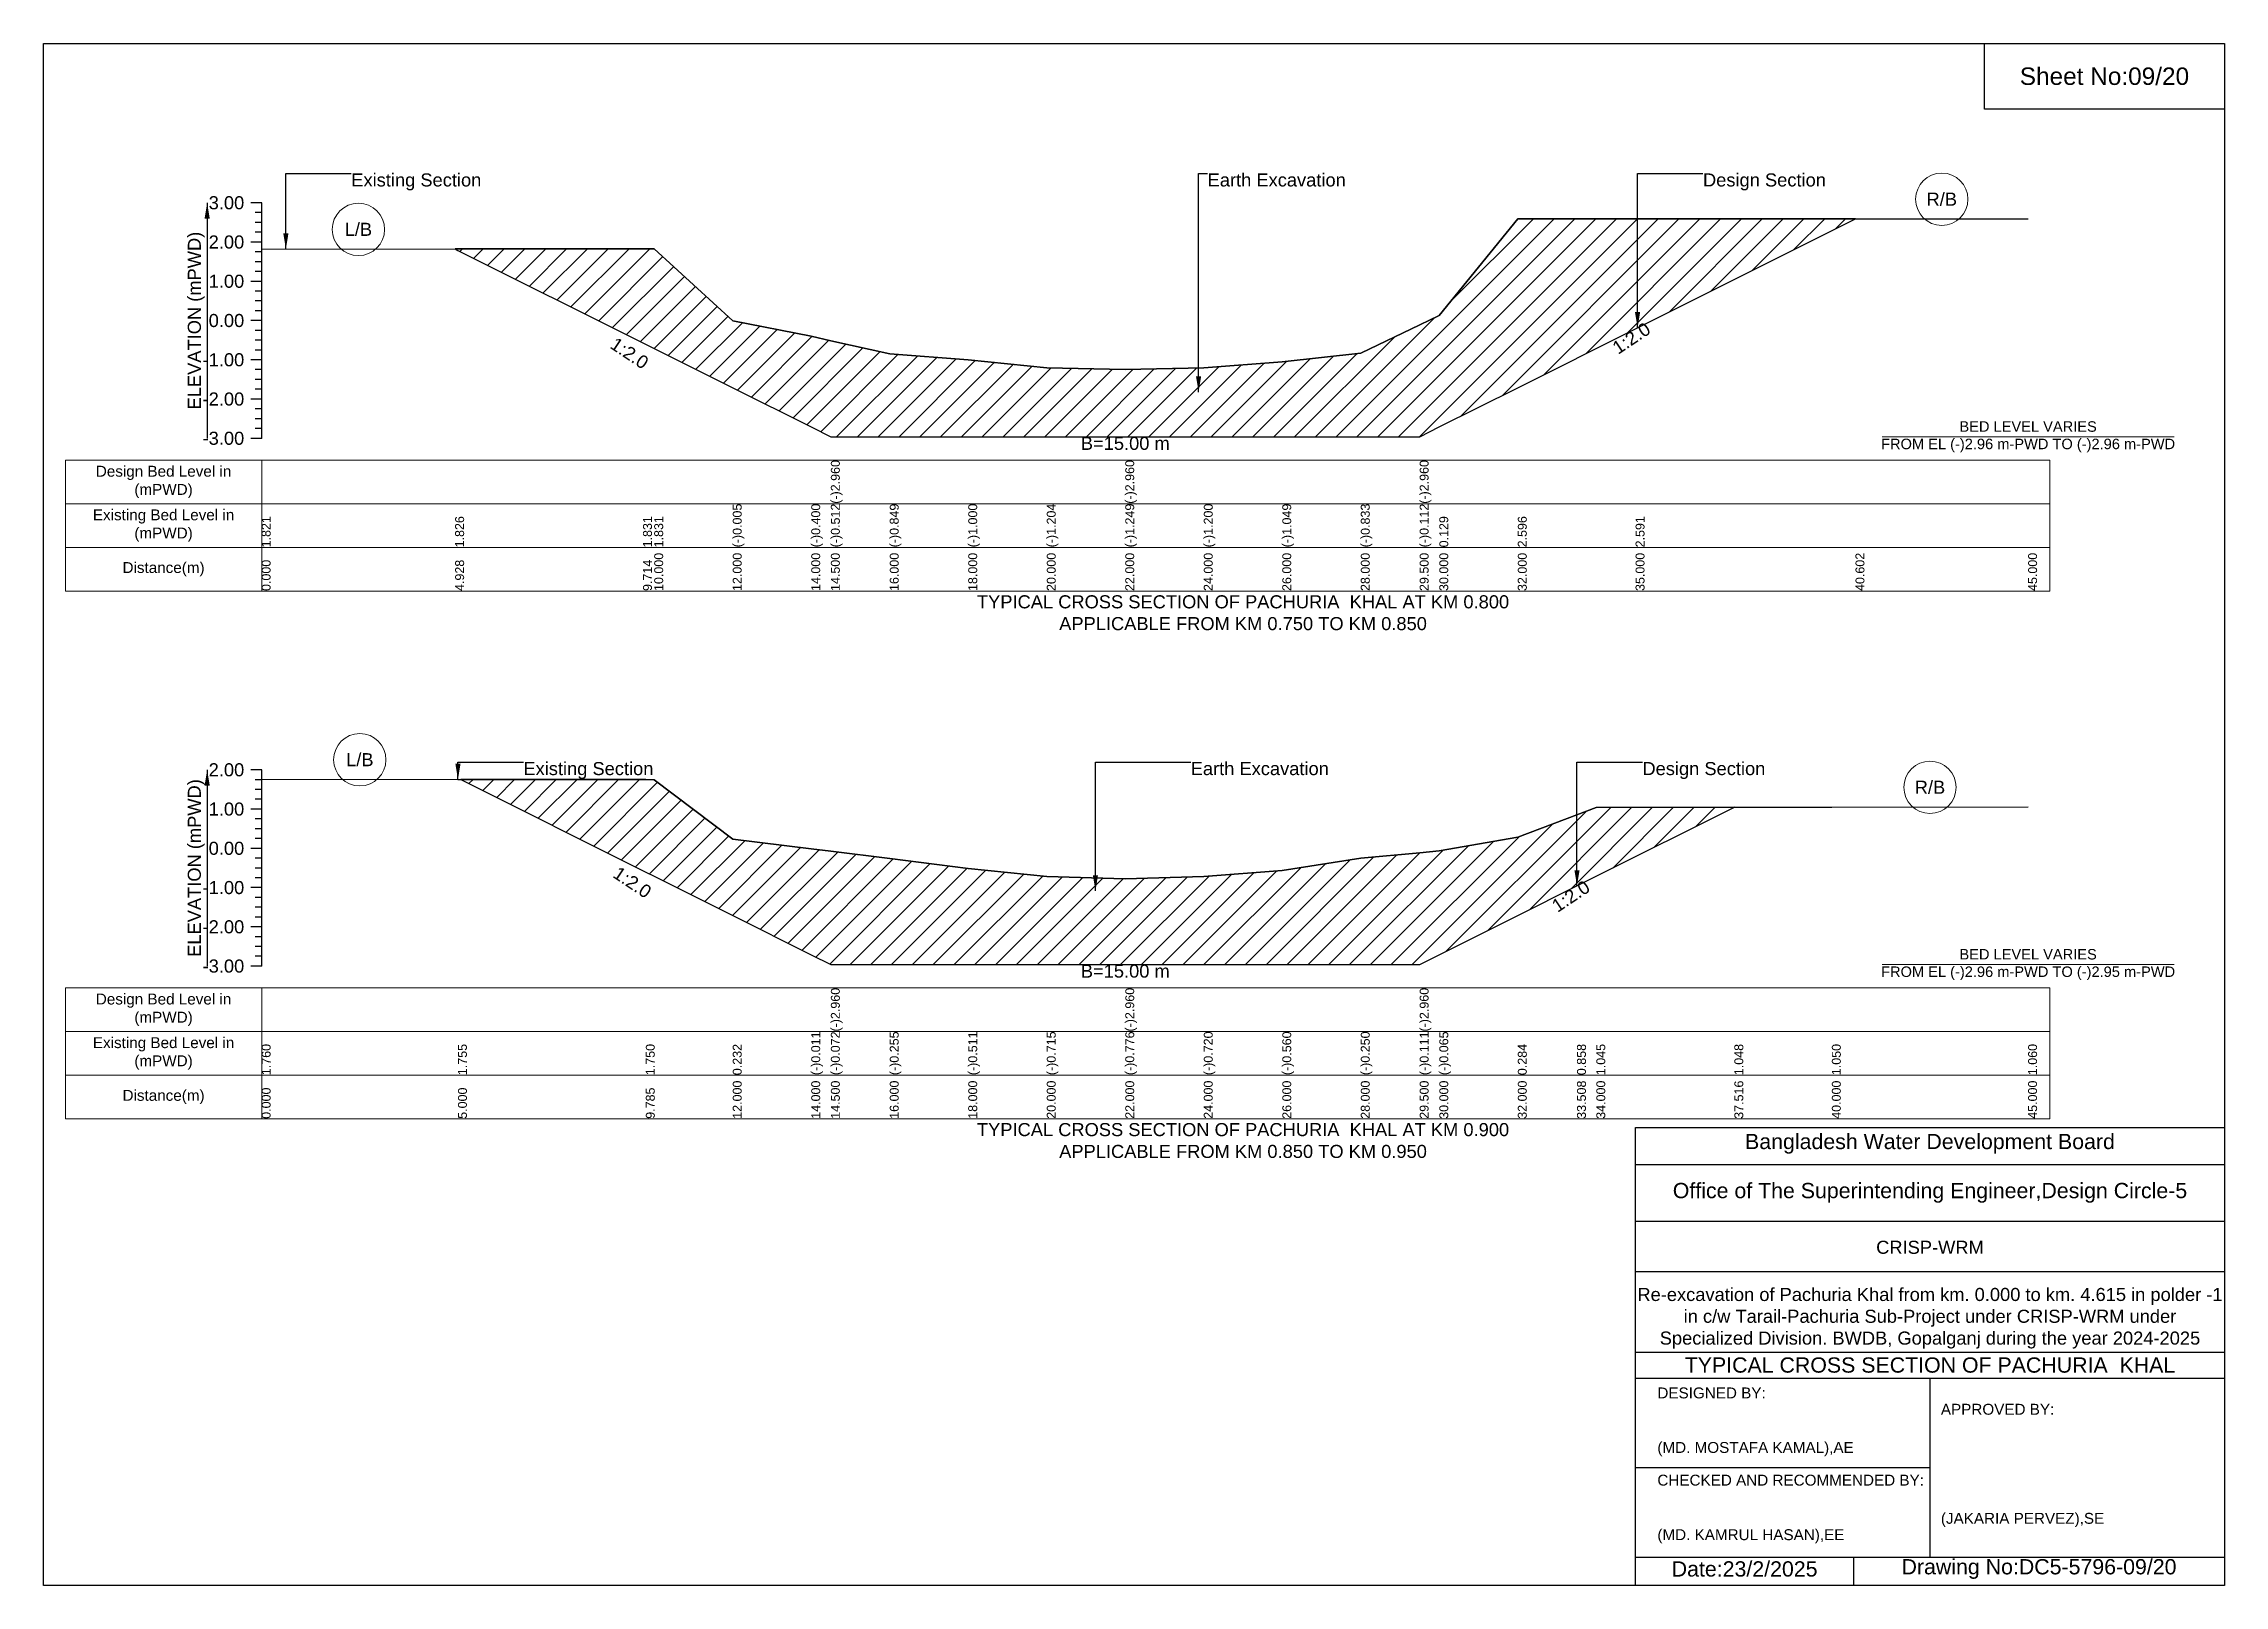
# Model space of a CAD drawing. Header units: inches. Extents: x 91000 to 388000, y -12099 to 0.
# Drawn here: x 180000 to 188000, y -5656 to 0 of the extents above; entities that cross this region are included whole.
import ezdxf

# ---------------------------------------------------------------- set-up
doc = ezdxf.new("R2010")
doc.units = ezdxf.units.IN
doc.header["$LTSCALE"] = 7
doc.header["$MEASUREMENT"] = 0
for name, color, linetype, lineweight in [('Cross section Data Border', 7, 'Continuous', 9), ('Cross Section Labels', 7, 'Continuous', 9), ('Existing_Bed_Level for Xsection', 7, 'Continuous', 25)]:
    doc.layers.add(name, color=color, linetype=linetype, lineweight=lineweight)
doc.styles.get("Standard").update_dxf_attribs({"font": 'arial.ttf'})
doc.dimstyles.get("Standard").update_dxf_attribs({"dimtxt": 0.18, "dimasz": 0.18, "dimexe": 0.18, "dimexo": 0.0625, "dimgap": 0.09, "dimtad": 0, "dimtih": 1, "dimtoh": 1, "dimdec": 4, "dimzin": 0, "dimdsep": 46, "dimtxsty": 'Standard', "dimcen": 0.09, "dimadec": 0, "dimazin": 0, "dimtfac": 1, "dimtdec": 4, "dimtofl": 0, "dimtmove": 0, "dimatfit": 3, "dimfxl": 1, "dimtolj": 1, "dimtzin": 0, "dimarcsym": 0})

msp = doc.modelspace()

# ---------------------------------------------------------------- texts
at = {"attachment_point": 5}
for s, insert, char_height in [('Sheet No:09/20', (187560, -120), 64), ('Bangladesh Water Development Board', (186920, -4036), 56), ('Office of The Superintending Engineer,Design Circle-5', (186920, -4216), 56)]:
    msp.add_mtext(s, dxfattribs=dict(at, insert=insert, char_height=char_height))
for s, insert, char_height, width, attachment_point in [('CRISP-WRM', (186920, -4416), 48, 2240, 5), ('Re-excavation of Pachuria Khal from km. 0.000 to km. 4.615 in polder -1  in c/w Tarail-Pachuria Sub-Project under CRISP-WRM under Specialized Division. BWDB, Gopalganj during the year 2024-2025', (186920, -4676), 48, 2160, 5), ('TYPICAL CROSS SECTION OF PACHURIA  KHAL', (186920, -4848), 56, 2240, 5), ('DESIGNED BY:^J^J^J(MD. MOSTAFA KAMAL),AE', (185920, -5056), 40, 1120, 4), ('APPROVED BY:^J^J^J^J^J^J(JAKARIA PERVEZ),SE', (186960, -5216), 40, 1120, 4), ('CHECKED AND RECOMMENDED BY:^J^J^J(MD. KAMRUL HASAN),EE', (185920, -5376), 40, 1120, 4), ('Date:23/2/2025 ', (186240, -5596), 56, 1120, 5), ('Drawing No:DC5-5796-09/20', (187320, -5596), 56, 1760, 5)]:
    msp.add_mtext(s, dxfattribs=dict(insert=insert, char_height=char_height, width=width, attachment_point=attachment_point))
at = {"layer": 'Cross section Data Border', "char_height": 40, "width": 640, "attachment_point": 5}
for s, insert in [('Design Bed Level in (mPWD)', (180440, -1608.1)), ('Existing Bed Level in (mPWD)', (180440, -1768.1)), ('Distance(m)', (180440, -1928.1)), ('Design Bed Level in (mPWD)', (180440, -3544.3)), ('Existing Bed Level in (mPWD)', (180440, -3704.3)), ('Distance(m)', (180440, -3864.3))]:
    msp.add_mtext(s, dxfattribs=dict(at, insert=insert))
at = {"layer": 'Cross Section Labels'}
for s, insert, char_height, attachment_point in [('Existing Section', (181128.7, -476.1), 48, 1), ('Earth Excavation', (184270.1, -476.1), 48, 1), ('Design Section', (186087.3, -476.1), 48, 1), ('R/B', (186963.3, -571), 48, 5), ('L/B', (181154.8, -681.6), 48, 5), ('BED LEVEL VARIES ^JFROM EL (-)2.96 m-PWD TO (-)2.96 m-PWD', (187280, -1442.4), 38.4, 5), ('B=15.00 m', (183968, -1442.4), 48, 2), ('TYPICAL CROSS SECTION OF PACHURIA  KHAL AT KM 0.800^JAPPLICABLE FROM KM 0.750 TO KM 0.850', (184400, -2088.1), 48, 5), ('L/B', (181160, -2627.2), 48, 5), ('Existing Section', (181760, -2635.5), 48, 1), ('Earth Excavation', (184208, -2635.5), 48, 1), ('Design Section', (185865.1, -2635.5), 48, 1), ('R/B', (186920, -2728.3), 48, 5), ('BED LEVEL VARIES ^JFROM EL (-)2.96 m-PWD TO (-)2.95 m-PWD', (187280, -3378.5), 38.4, 5), ('B=15.00 m', (183968, -3378.5), 48, 2), ('TYPICAL CROSS SECTION OF PACHURIA  KHAL AT KM 0.900^JAPPLICABLE FROM KM 0.850 TO KM 0.950', (184400, -4024.3), 48, 5)]:
    msp.add_mtext(s, dxfattribs=dict(at, insert=insert, char_height=char_height, attachment_point=attachment_point))
at = {"layer": 'Cross Section Labels', "char_height": 48, "attachment_point": 2}
for insert, rotation in [((185811.3, -1060.7), 33.69007), ((182162.8, -1115.8), 326.30993), ((182173.1, -3057), 326.30993), ((185589.1, -3107.9), 33.69007)]:
    msp.add_mtext('1:2.0', dxfattribs=dict(at, insert=insert, rotation=rotation))
at = {"layer": 'Existing_Bed_Level for Xsection', "char_height": 48, "attachment_point": 6}
for s, insert in [('3.00', (180736, -584.1)), ('2.00', (180736, -728.1)), ('1.00', (180736, -872.1)), ('0.00', (180736, -1016.1)), ('-1.00', (180736, -1160.1)), ('-2.00', (180736, -1304.1)), ('-3.00', (180736, -1448.1)), ('2.00', (180736, -2664.3)), ('1.00', (180736, -2808.3)), ('0.00', (180736, -2952.3)), ('-1.00', (180736, -3096.3)), ('-2.00', (180736, -3240.3)), ('-3.00', (180736, -3384.3))]:
    msp.add_mtext(s, dxfattribs=dict(at, insert=insert))
at = {"layer": 'Existing_Bed_Level for Xsection', "rotation": 90}
for s, insert, char_height, attachment_point in [('ELEVATION (mPWD)', (180560, -1016.1), 48, 5), ('(-)2.960', (182888, -1688.1), 32.8, 1), ('(-)2.960', (183968, -1688.1), 32.8, 1), ('(-)2.960', (185048, -1688.1), 32.8, 1), ('1.821', (180800, -1848.1), 32.8, 1), ('1.826', (181509.7, -1848.1), 32.8, 1), ('1.831', (182198.8, -1848.1), 32.8, 1), ('1.831', (182240, -1848.1), 32.8, 1), ('(-)0.005', (182528, -1848.1), 32.8, 1), ('(-)0.400', (182816, -1848.1), 32.8, 1), ('(-)0.512', (182888, -1848.1), 32.8, 1), ('(-)0.849', (183104, -1848.1), 32.8, 1), ('(-)1.000', (183392, -1848.1), 32.8, 1), ('(-)1.204', (183680, -1848.1), 32.8, 1), ('(-)1.249', (183968, -1848.1), 32.8, 1), ('(-)1.200', (184256, -1848.1), 32.8, 1), ('(-)1.049', (184544, -1848.1), 32.8, 1), ('(-)0.833', (184832, -1848.1), 32.8, 1), ('(-)0.112', (185048, -1848.1), 32.8, 1), ('0.129', (185120, -1848.1), 32.8, 1), ('2.596', (185408, -1848.1), 32.8, 1), ('2.591', (185840, -1848.1), 32.8, 1), ('0.000', (180800, -2008.1), 32.8, 1), ('4.928', (181509.7, -2008.1), 32.8, 1), ('9.714', (182198.8, -2008.1), 32.8, 1), ('10.000', (182240, -2008.1), 32.8, 1), ('12.000', (182528, -2008.1), 32.8, 1), ('14.000', (182816, -2008.1), 32.8, 1), ('14.500', (182888, -2008.1), 32.8, 1), ('16.000', (183104, -2008.1), 32.8, 1), ('18.000', (183392, -2008.1), 32.8, 1), ('20.000', (183680, -2008.1), 32.8, 1), ('22.000', (183968, -2008.1), 32.8, 1), ('24.000', (184256, -2008.1), 32.8, 1), ('26.000', (184544, -2008.1), 32.8, 1), ('28.000', (184832, -2008.1), 32.8, 1), ('29.500', (185048, -2008.1), 32.8, 1), ('30.000', (185120, -2008.1), 32.8, 1), ('32.000', (185408, -2008.1), 32.8, 1), ('35.000', (185840, -2008.1), 32.8, 1), ('40.602', (186646.7, -2008.1), 32.8, 1), ('45.000', (187280, -2008.1), 32.8, 1), ('ELEVATION (mPWD)', (180560, -3024.3), 48, 5), ('(-)2.960', (182888, -3624.3), 32.8, 1), ('(-)2.960', (183968, -3624.3), 32.8, 1), ('(-)2.960', (185048, -3624.3), 32.8, 1), ('1.760', (180800, -3784.3), 32.8, 1), ('1.755', (181520, -3784.3), 32.8, 1), ('1.750', (182209.1, -3784.3), 32.8, 1), ('0.232', (182528, -3784.3), 32.8, 1), ('(-)0.011', (182816, -3784.3), 32.8, 1), ('(-)0.072', (182888, -3784.3), 32.8, 1), ('(-)0.255', (183104, -3784.3), 32.8, 1), ('(-)0.511', (183392, -3784.3), 32.8, 1), ('(-)0.715', (183680, -3784.3), 32.8, 1), ('(-)0.776', (183968, -3784.3), 32.8, 1), ('(-)0.720', (184256, -3784.3), 32.8, 1), ('(-)0.560', (184544, -3784.3), 32.8, 1), ('(-)0.250', (184832, -3784.3), 32.8, 1), ('(-)0.111', (185048, -3784.3), 32.8, 1), ('(-)0.065', (185120, -3784.3), 32.8, 1), ('0.284', (185408, -3784.3), 32.8, 1), ('0.858', (185625.1, -3784.3), 32.8, 1), ('1.045', (185696, -3784.3), 32.8, 1), ('1.048', (186202.3, -3784.3), 32.8, 1), ('1.050', (186560, -3784.3), 32.8, 1), ('1.060', (187280, -3784.3), 32.8, 1), ('0.000', (180800, -3944.3), 32.8, 1), ('5.000', (181520, -3944.3), 32.8, 1), ('9.785', (182209.1, -3944.3), 32.8, 1), ('12.000', (182528, -3944.3), 32.8, 1), ('14.000', (182816, -3944.3), 32.8, 1), ('14.500', (182888, -3944.3), 32.8, 1), ('16.000', (183104, -3944.3), 32.8, 1), ('18.000', (183392, -3944.3), 32.8, 1), ('20.000', (183680, -3944.3), 32.8, 1), ('22.000', (183968, -3944.3), 32.8, 1), ('24.000', (184256, -3944.3), 32.8, 1), ('26.000', (184544, -3944.3), 32.8, 1), ('28.000', (184832, -3944.3), 32.8, 1), ('29.500', (185048, -3944.3), 32.8, 1), ('30.000', (185120, -3944.3), 32.8, 1), ('32.000', (185408, -3944.3), 32.8, 1), ('33.508', (185625.1, -3944.3), 32.8, 1), ('34.000', (185696, -3944.3), 32.8, 1), ('37.516', (186202.3, -3944.3), 32.8, 1), ('40.000', (186560, -3944.3), 32.8, 1), ('45.000', (187280, -3944.3), 32.8, 1)]:
    msp.add_mtext(s, dxfattribs=dict(at, insert=insert, char_height=char_height, attachment_point=attachment_point))

# ---------------------------------------------------------------- hatches: boundary and pattern name
at = {"layer": 'Existing_Bed_Level for Xsection'}
h = msp.add_hatch(dxfattribs=at)
h.set_pattern_fill('ANSI31', color=256, scale=432, style=0)
h.paths.add_polyline_path([(181509.7, -753.2), (181520, -758.4), (182198.8, -1097.8), (182240, -1118.4), (182528, -1262.4), (182816, -1406.4), (182888, -1442.4), (183104, -1442.4), (183392, -1442.4), (183680, -1442.4), (183968, -1442.4), (184256, -1442.4), (184544, -1442.4), (184832, -1442.4), (185048, -1442.4), (185120, -1406.4), (185408, -1262.4), (185840, -1046.4), (185847.3, -1042.7), (186646.7, -643), (185847.3, -643), (185840, -643), (185408, -642.3), (185120, -997.6), (185048, -1032.2), (184832, -1136.1), (184544, -1167.2), (184256, -1188.9), (183968, -1196), (183680, -1189.5), (183392, -1160.1), (183104, -1138.4), (182888, -1089.9), (182816, -1073.7), (182528, -1016.9), (182240, -752.5), (182198.8, -752.5), (181520, -753.2)])
h = msp.add_hatch(dxfattribs=at)
h.set_pattern_fill('ANSI31', color=256, scale=432, style=0)
h.paths.add_polyline_path([(181530.1, -2699.5), (182209.1, -3039), (182240, -3054.5), (182528, -3198.5), (182816, -3342.5), (182888, -3378.5), (183104, -3378.5), (183392, -3378.5), (183680, -3378.5), (183968, -3378.5), (184256, -3378.5), (184544, -3378.5), (184832, -3378.5), (185048, -3378.5), (185120, -3342.5), (185408, -3198.5), (185625.1, -3089.9), (185696, -3054.5), (186202.3, -2801.4), (185696, -2801.8), (185625.1, -2828.7), (185408, -2911.4), (185120, -2961.6), (185048, -2968.3), (184832, -2988.3), (184544, -3032.9), (184256, -3055.9), (183968, -3064), (183680, -3055.2), (183392, -3025.8), (183104, -2989), (182888, -2962.6), (182816, -2953.8), (182528, -2918.8), (182240, -2700.3), (182209.1, -2700.2)])

# ---------------------------------------------------------------- linework, layer by layer
for points in [[(180000, 0), (188000, 0), (188000, -5656), (180000, -5656)], [(187120, 0), (188000, 0), (188000, -240), (187120, -240)]]:
    msp.add_lwpolyline(points, close=True)
for points in [[(185840, -5656), (185840, -3976), (188000, -3976)], [(185840, -4112), (188000, -4112)], [(185840, -4320), (188000, -4320)], [(185840, -4504), (188000, -4504)], [(185840, -4800), (188000, -4800)], [(185840, -4896), (188000, -4896)], [(186920, -4896), (186920, -5552)], [(185840, -5224), (186920, -5224)], [(185840, -5552), (188000, -5552)], [(186640, -5552), (186640, -5656)]]:
    msp.add_lwpolyline(points)
at = {"layer": 'Cross section Data Border'}
for points in [[(180080, -1528.1), (187360, -1528.1), (187360, -2008.1), (180080, -2008.1)], [(180080, -3464.3), (187360, -3464.3), (187360, -3944.3), (180080, -3944.3)]]:
    msp.add_lwpolyline(points, close=True, dxfattribs=at)
for points in [[(180800, -1528.1), (180800, -2008.1)], [(180080, -1688.1), (187360, -1688.1)], [(180080, -1848.1), (187360, -1848.1)], [(180800, -3464.3), (180800, -3944.3)], [(180080, -3624.3), (187360, -3624.3)], [(180080, -3784.3), (187360, -3784.3)]]:
    msp.add_lwpolyline(points, dxfattribs=at)
at = {"layer": 'Cross Section Labels'}
for points in [[(186744.2, -1442.4), (187815.8, -1442.4)], [(186744.2, -3378.5), (187815.8, -3378.5)]]:
    msp.add_lwpolyline(points, dxfattribs=at)
for centre in [(186963.3, -571), (181154.8, -681.6), (181160, -2627.2), (186920, -2728.3)]:
    msp.add_circle(centre, 96, dxfattribs=at)
at = {"layer": 'Existing_Bed_Level for Xsection'}
for points in [[(180800, -584.1), (180760, -584.1)], [(180800, -620.1), (180776, -620.1)], [(180800, -1448.1), (180800, -1304.1), (180800, -1160.1), (180800, -1016.1), (180800, -872.1), (180800, -728.1), (180800, -584.1)], [(180800, -656.1), (180776, -656.1)], [(180800, -692.1), (180776, -692.1)], [(180800, -753.9), (181509.7, -753.2), (181520, -753.2), (182198.8, -752.5), (182240, -752.5), (182528, -1016.9), (182816, -1073.7), (182888, -1089.9), (182888, -1089.9), (183104, -1138.4), (183392, -1160.1), (183680, -1189.5), (183968, -1196), (183968, -1196), (184256, -1188.9), (184544, -1167.2), (184832, -1136.1), (185048, -1032.2), (185048, -1032.2), (185120, -997.6), (185408, -642.3), (185840, -643), (185847.3, -643), (186646.7, -643), (187280, -643)], [(180800, -728.1), (180760, -728.1)], [(180800, -764.1), (180776, -764.1)], [(180800, -872.1), (180760, -872.1)], [(180800, -800.1), (180776, -800.1)], [(180800, -836.1), (180776, -836.1)], [(180800, -908.1), (180776, -908.1)], [(180800, -944.1), (180776, -944.1)], [(180800, -1016.1), (180760, -1016.1)], [(180800, -980.1), (180776, -980.1)], [(180800, -1052.1), (180776, -1052.1)], [(180800, -1088.1), (180776, -1088.1)], [(180800, -1160.1), (180760, -1160.1)], [(180800, -1124.1), (180776, -1124.1)], [(180800, -1196.1), (180776, -1196.1)], [(180800, -1232.1), (180776, -1232.1)], [(180800, -1268.1), (180776, -1268.1)], [(180800, -1304.1), (180760, -1304.1)], [(180800, -1340.1), (180776, -1340.1)], [(180800, -1376.1), (180776, -1376.1)], [(180800, -1412.1), (180776, -1412.1)], [(180800, -1448.1), (180760, -1448.1)], [(180800, -2664.3), (180760, -2664.3)], [(180800, -2700.3), (180776, -2700.3)], [(180800, -3384.3), (180800, -3240.3), (180800, -3096.3), (180800, -2952.3), (180800, -2808.3), (180800, -2664.3)], [(180800, -2698.8), (181520, -2699.5), (181530.1, -2699.5), (182209.1, -2700.2), (182240, -2700.3), (182528, -2918.8), (182816, -2953.8), (182888, -2962.6), (182888, -2962.6), (183104, -2989), (183392, -3025.8), (183680, -3055.2), (183968, -3064), (183968, -3064), (184256, -3055.9), (184544, -3032.9), (184832, -2988.3), (185048, -2968.3), (185048, -2968.3), (185120, -2961.6), (185408, -2911.4), (185625.1, -2828.7), (185696, -2801.8), (186202.3, -2801.4), (186560, -2801.1), (187280, -2799.6)], [(180800, -2736.3), (180776, -2736.3)], [(180800, -2772.3), (180776, -2772.3)], [(180800, -2808.3), (180760, -2808.3)], [(180800, -2844.3), (180776, -2844.3)], [(180800, -2952.3), (180760, -2952.3)], [(180800, -2880.3), (180776, -2880.3)], [(180800, -2916.3), (180776, -2916.3)], [(180800, -2988.3), (180776, -2988.3)], [(180800, -3024.3), (180776, -3024.3)], [(180800, -3096.3), (180760, -3096.3)], [(180800, -3060.3), (180776, -3060.3)], [(180800, -3132.3), (180776, -3132.3)], [(180800, -3168.3), (180776, -3168.3)], [(180800, -3240.3), (180760, -3240.3)], [(180800, -3204.3), (180776, -3204.3)], [(180800, -3276.3), (180776, -3276.3)], [(180800, -3312.3), (180776, -3312.3)], [(180800, -3348.3), (180776, -3348.3)], [(180800, -3384.3), (180760, -3384.3)]]:
    msp.add_lwpolyline(points, dxfattribs=at)
for points in [[(181509.7, -753.2), (181520, -758.4), (182198.8, -1097.8), (182240, -1118.4), (182528, -1262.4), (182816, -1406.4), (182888, -1442.4), (182888, -1442.4), (183104, -1442.4), (183392, -1442.4), (183680, -1442.4), (183968, -1442.4), (183968, -1442.4), (184256, -1442.4), (184544, -1442.4), (184832, -1442.4), (185048, -1442.4), (185048, -1442.4), (185120, -1406.4), (185408, -1262.4), (185840, -1046.4), (185847.3, -1042.7), (186646.7, -643), (185847.3, -643), (185840, -643), (185408, -642.3), (185120, -997.6), (185048, -1032.2), (185048, -1032.2), (184832, -1136.1), (184544, -1167.2), (184256, -1188.9), (183968, -1196), (183968, -1196), (183680, -1189.5), (183392, -1160.1), (183104, -1138.4), (182888, -1089.9), (182888, -1089.9), (182816, -1073.7), (182528, -1016.9), (182240, -752.5), (182198.8, -752.5), (181520, -753.2)], [(181530.1, -2699.5), (181530.1, -2699.5), (182209.1, -3039), (182240, -3054.5), (182528, -3198.5), (182816, -3342.5), (182888, -3378.5), (182888, -3378.5), (183104, -3378.5), (183392, -3378.5), (183680, -3378.5), (183968, -3378.5), (183968, -3378.5), (184256, -3378.5), (184544, -3378.5), (184832, -3378.5), (185048, -3378.5), (185048, -3378.5), (185120, -3342.5), (185408, -3198.5), (185625.1, -3089.9), (185696, -3054.5), (186202.3, -2801.4), (185696, -2801.8), (185625.1, -2828.7), (185408, -2911.4), (185120, -2961.6), (185048, -2968.3), (185048, -2968.3), (184832, -2988.3), (184544, -3032.9), (184256, -3055.9), (183968, -3064), (183968, -3064), (183680, -3055.2), (183392, -3025.8), (183104, -2989), (182888, -2962.6), (182888, -2962.6), (182816, -2953.8), (182528, -2918.8), (182240, -2700.3), (182209.1, -2700.2), (181530.1, -2699.5)]]:
    msp.add_lwpolyline(points, close=True, dxfattribs=at)

msp.set_redraw_order([(e.dxf.handle, doc.entitydb.next_handle()) for e in msp.query("TEXT MTEXT ATTDEF DIMENSION ARC_DIMENSION")])  # texts and dimensions are drawn at this point

# ---------------------------------------------------------------- leaders
at = {"layer": 'Cross Section Labels', "annotation_type": 0, "has_hookline": 1, "hookline_direction": 0}
for points, text_width in [([(180888.7, -753.9), (180888.7, -476.1), (181128.6, -476.1)], 467.2), ([(184236.9, -1278.2), (184236.9, -476.1), (184270, -476.1)], 497), ([(185847.3, -1042.7), (185847.3, -476.1), (186087.3, -476.1)], 441.2), ([(181520, -2699.5), (181520, -2635.5), (181759.9, -2635.5)], 467.2), ([(183858.6, -3108.3), (183858.6, -2635.5), (184207.9, -2635.5)], 497), ([(185625.1, -3089.9), (185625.1, -2635.5), (185865.1, -2635.5)], 441.2)]:
    msp.add_leader(points, dimstyle='Standard', override={"dimasz": 57.6}, dxfattribs=dict(at, text_width=text_width))
at = {"layer": 'Existing_Bed_Level for Xsection'}
for points in [[(180600, -584.1), (180600, -1448.1)], [(180600, -2664.3), (180600, -3384.3)]]:
    msp.add_leader(points, dimstyle='Standard', override={"dimasz": 57.6}, dxfattribs=at)

doc.saveas('drawing.dxf')
